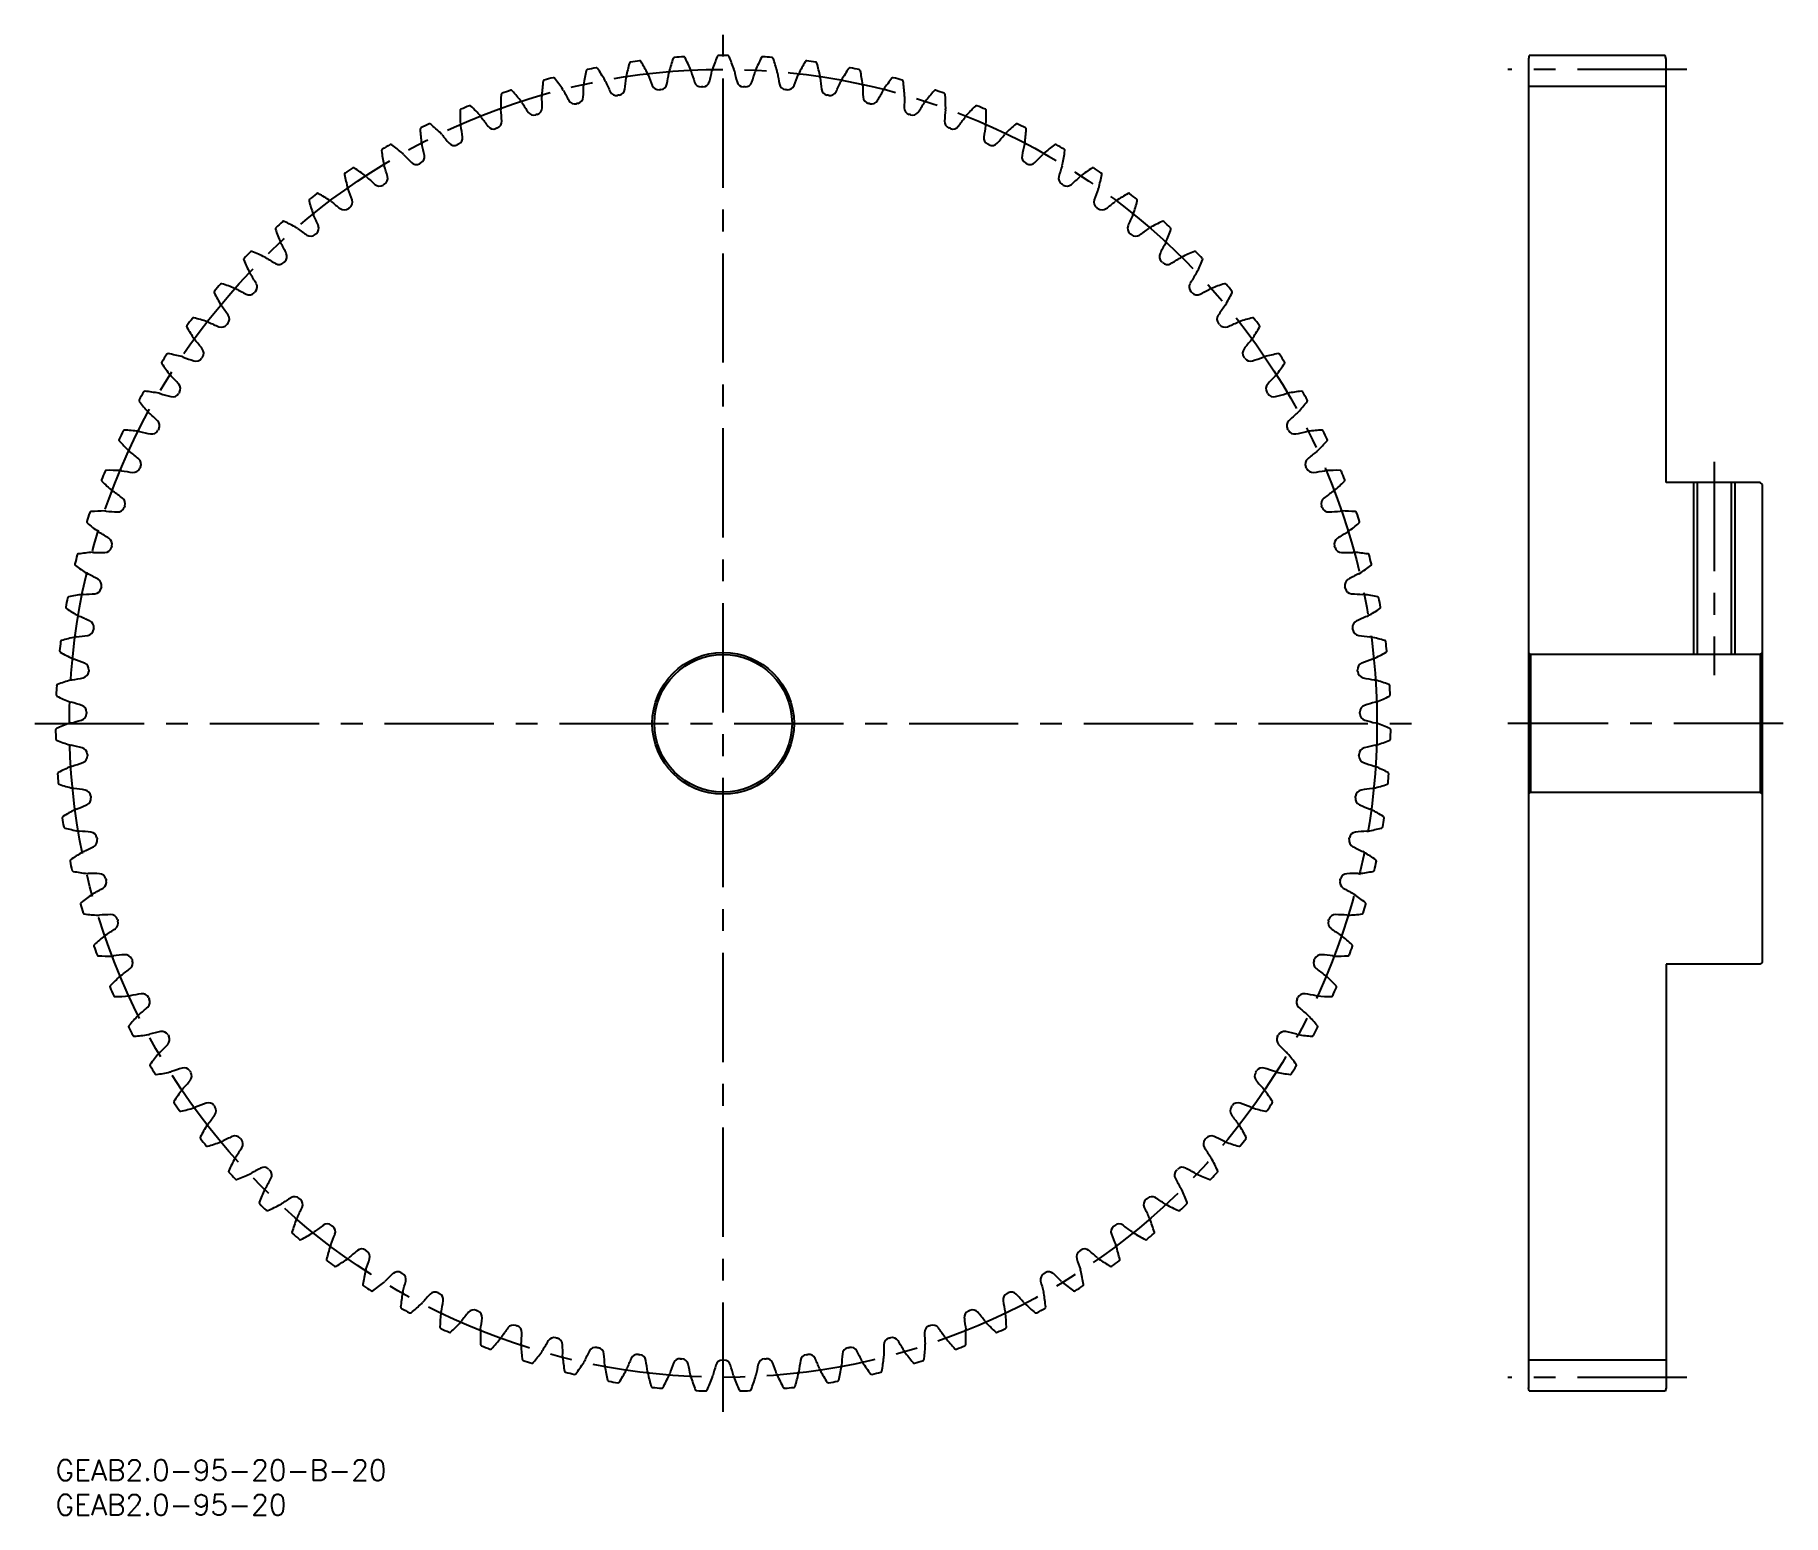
# Model space of a CAD drawing. Extents: x -3 to 251, y -8 to 207.
import ezdxf

# ---------------------------------------------------------------- set-up
doc = ezdxf.new("R2010")
doc.units = 0
doc.header["$LTSCALE"] = 0.5
doc.linetypes.add('CENTER', pattern=[50.8, 31.75, -6.35, 6.35, -6.35])
for name, color, linetype in [('MSM_CENTER', 1, 'CENTER'), ('MSM_CONTINUOUS', 7, 'CONTINUOUS'), ('MSM_NARROW', 5, 'CONTINUOUS'), ('MSM_PART_NUMBER', 7, 'CONTINUOUS')]:
    doc.layers.add(name, color=color, linetype=linetype)
doc.styles.get("Standard").update_dxf_attribs({"font": 'txt.shx', "height": 1, "bigfont": 'bigfont.shx'})

# ---------------------------------------------------------------- blocks, each defined once
blk = doc.blocks.new('*U3')
at = {"layer": 'MSM_PART_NUMBER'}
blk.add_text('GEAB2.0-95-20', height=3, dxfattribs=at).set_placement((0, -8))
blk = doc.blocks.new('*U4')
at = {"layer": 'MSM_PART_NUMBER'}
blk.add_text('GEAB2.0-95-20-B-20', height=3, dxfattribs=at).set_placement((0, -3))

msp = doc.modelspace()

# ---------------------------------------------------------------- linework, layer by layer
at = {"layer": 'MSM_CENTER'}
for p, q in [((97, 7), (97, 207)), ((237, 202), (211, 202)), ((241, 145), (241, 114)), ((-3, 107), (197, 107)), ((251, 107), (211, 107)), ((237, 12), (211, 12))]:
    msp.add_line(p, q, dxfattribs=at)
msp.add_circle((97, 107), 95, dxfattribs=at)
at = {"layer": 'MSM_CONTINUOUS'}
for p, q in [((214.13, 204), (214, 203.5)), ((214, 203.5), (214, 10.5)), ((233.87, 204), (214.13, 204)), ((234, 203.5), (233.87, 204)), ((234, 142), (234, 203.5)), ((234, 199.5), (214, 199.5)), ((247.7, 142), (234, 142)), ((238.54, 142), (238.54, 117)), ((243.46, 142), (243.46, 117)), ((248, 141.7), (247.7, 142)), ((248, 72.3), (248, 141.7)), ((214, 117.3), (214.3, 117)), ((214.3, 117), (214.3, 97)), ((247.7, 117), (214.3, 117)), ((247.7, 117), (248, 117.3)), ((247.7, 117), (247.7, 97)), ((214.3, 97), (214, 96.7)), ((214.3, 97), (247.7, 97)), ((248, 96.7), (247.7, 97)), ((247.7, 72), (234, 72)), ((234, 72), (234, 10.5)), ((248, 72.3), (247.7, 72)), ((234, 14.5), (214, 14.5)), ((214.13, 10), (214, 10.5)), ((234, 10.5), (233.87, 10)), ((233.87, 10), (214.13, 10))]:
    msp.add_line(p, q, dxfattribs=at)
for radius in [10.3, 10]:
    msp.add_circle((97, 107), radius, dxfattribs=at)
for centre, radius, start, end in [((97, 107), 97, 97.1847, 97.9732), ((84.89, 203.04), 0.2, 30.2882, 97.1847), ((119.7, 193.34), 31.67, 161.0802, 164.7368), ((89.94, 203.54), 0.2, 94.1837, 161.0803), ((97, 107), 97, 93.3952, 94.1837), ((91.27, 203.63), 0.2, 26.4987, 93.3953), ((63.11, 189.59), 31.67, 22.8421, 26.4987), ((125.36, 191.65), 31.67, 157.2908, 160.9474), ((96.33, 203.8), 0.2, 90.3942, 157.2908), ((97, 107), 97, 89.6058, 90.3942), ((97.67, 203.8), 0.2, 22.7092, 89.6058), ((68.64, 191.65), 31.67, 19.0526, 22.7092), ((130.89, 189.59), 31.67, 153.5013, 157.1579), ((102.73, 203.63), 0.2, 86.6048, 153.5013), ((97, 107), 97, 85.8163, 86.6048), ((104.06, 203.54), 0.2, 18.9198, 85.8163), ((74.3, 193.34), 31.67, 15.2632, 18.9198), ((109.11, 203.04), 0.2, 82.8153, 149.7118), ((97, 107), 97, 82.0268, 82.8153), ((97, 107), 97, 104.7637, 105.5521), ((72.33, 200.6), 0.2, 37.8671, 104.7637), ((47.49, 181.29), 31.67, 34.2105, 37.8671), ((108.12, 195.58), 31.67, 168.6592, 172.3158), ((77.27, 201.77), 0.2, 101.7626, 168.6592), ((97, 107), 97, 100.9742, 101.7626), ((78.57, 202.03), 0.2, 34.0777, 100.9742), ((52.51, 184.4), 31.67, 30.4211, 34.0777), ((45.02, 203.9), 38, 352.7771, 355.2618), ((84.54, 200.62), 1.66, 168.5262, 175.2617), ((113.95, 194.65), 31.67, 164.8697, 168.5263), ((83.57, 202.86), 0.2, 97.9732, 164.8697), ((57.72, 187.17), 31.67, 26.6316, 30.2882), ((84.54, 200.62), 1.66, 19.8962, 26.6317), ((121.84, 214.12), 38, 199.896, 202.3808), ((51.53, 207.12), 38, 348.9876, 351.4724), ((90.76, 201.24), 1.66, 164.7367, 171.4723), ((90.76, 201.24), 1.66, 16.1067, 22.8422), ((128.86, 212.24), 38, 196.1066, 198.5914), ((58.25, 209.91), 38, 345.1981, 347.6829), ((97, 201.44), 1.66, 160.9472, 167.6828), ((97, 201.44), 1.66, 12.3172, 19.0528), ((135.75, 209.91), 38, 192.3171, 194.8019), ((65.14, 212.24), 38, 341.4086, 343.8934), ((103.24, 201.24), 1.66, 157.1578, 163.8933), ((103.24, 201.24), 1.66, 8.5277, 15.2633), ((142.47, 207.12), 38, 188.5276, 191.0124), ((72.16, 214.12), 38, 337.6192, 340.104), ((109.46, 200.62), 1.66, 153.3683, 160.1038), ((136.28, 187.17), 31.67, 149.7118, 153.3684), ((110.43, 202.86), 0.2, 15.1303, 82.0268), ((80.05, 194.65), 31.67, 11.4737, 15.1303), ((109.46, 200.62), 1.66, 4.7383, 11.4738), ((148.98, 203.9), 38, 184.7382, 187.2229), ((141.49, 184.4), 31.67, 145.9223, 149.5789), ((115.43, 202.03), 0.2, 79.0258, 145.9223), ((97, 107), 97, 78.2374, 79.0258), ((116.73, 201.77), 0.2, 11.3408, 78.2374), ((85.88, 195.58), 31.67, 7.6842, 11.3408), ((146.51, 181.29), 31.67, 142.1329, 145.7895), ((121.67, 200.6), 0.2, 75.2369, 142.1329), ((97, 107), 97, 74.4479, 75.2363), ((96.34, 196.27), 31.67, 176.2381, 179.8947), ((64.94, 198.34), 0.2, 109.3421, 176.2382), ((97, 107), 97, 108.5531, 109.3416), ((66.2, 198.77), 0.2, 41.6566, 108.5532), ((42.69, 177.85), 31.67, 38, 41.6566), ((72.3, 198.16), 1.66, 176.1051, 182.8407), ((102.24, 196.12), 31.67, 172.4487, 176.1053), ((71.05, 200.26), 0.2, 105.5527, 172.4487), ((72.3, 198.16), 1.66, 27.4751, 34.2107), ((107.49, 216.46), 38, 207.475, 209.9598), ((38.73, 200.25), 38, 356.5665, 359.0513), ((78.38, 199.59), 1.66, 172.3157, 179.0512), ((78.38, 199.59), 1.66, 23.6856, 30.4212), ((114.7, 215.52), 38, 203.6855, 206.1703), ((81.5, 199.21), 1, 206.1703, 279.544), ((97, 107), 92.5, 99.4033, 99.544), ((81.72, 199.24), 1, 279.4033, 352.7771), ((87.62, 200.03), 1, 202.3808, 275.7546), ((97, 107), 92.5, 95.6139, 95.7546), ((87.85, 200.05), 1, 275.6139, 348.9876), ((93.79, 200.45), 1, 198.5914, 271.9651), ((97, 107), 92.5, 91.8244, 91.9651), ((94.02, 200.45), 1, 271.8244, 345.1981), ((99.98, 200.45), 1, 194.8019, 268.1756), ((97, 107), 92.5, 88.0349, 88.1756), ((100.21, 200.45), 1, 268.0349, 341.4086), ((106.15, 200.05), 1, 191.0124, 264.3861), ((97, 107), 92.5, 84.2454, 84.3861), ((106.38, 200.03), 1, 264.2454, 337.6192), ((112.28, 199.24), 1, 187.2229, 260.5967), ((97, 107), 92.5, 80.456, 80.5967), ((112.5, 199.21), 1, 260.4559, 333.8297), ((79.3, 215.52), 38, 333.8297, 336.3145), ((115.62, 199.59), 1.66, 149.5788, 156.3144), ((115.62, 199.59), 1.66, 0.9488, 7.6843), ((155.27, 200.25), 38, 180.9487, 183.4335), ((86.51, 216.46), 38, 330.0402, 332.525), ((121.7, 198.16), 1.66, 145.7893, 152.5249), ((122.95, 200.26), 0.2, 7.5513, 74.4479), ((91.76, 196.12), 31.67, 3.8947, 7.5513), ((121.7, 198.16), 1.66, 357.1593, 3.8949), ((151.31, 177.85), 31.67, 138.3434, 142), ((127.8, 198.77), 0.2, 71.4469, 138.3434), ((97, 107), 97, 70.6584, 71.4469), ((129.06, 198.34), 0.2, 3.7619, 70.6584), ((97.66, 196.27), 31.67, 0.1053, 3.7619), ((58.97, 196.02), 0.2, 113.1316, 180.0276), ((90.44, 196.03), 31.67, 180.0276, 183.6842), ((97, 107), 97, 112.3426, 113.1311), ((60.2, 196.53), 0.2, 45.4461, 112.3426), ((38.13, 174.11), 31.67, 41.7895, 45.4461), ((66.33, 196.33), 1.66, 179.8946, 186.6301), ((26.94, 191.75), 38, 4.1455, 6.6303), ((66.33, 196.33), 1.66, 31.2646, 38.0001), ((100.24, 216.91), 38, 211.2645, 213.7493), ((69.47, 196.36), 1, 213.7493, 287.123), ((69.69, 196.42), 1, 286.9823, 0.356), ((32.69, 196.19), 38, 0.356, 2.8408), ((75.44, 197.98), 1, 209.9598, 283.3335), ((97, 107), 92.5, 103.1928, 103.3335), ((75.66, 198.03), 1, 283.1928, 356.5665), ((118.34, 198.03), 1, 183.4335, 256.8072), ((97, 107), 92.5, 76.6665, 76.8072), ((118.56, 197.98), 1, 256.6664, 330.0402), ((161.31, 196.19), 38, 177.1592, 179.644), ((124.31, 196.42), 1, 179.644, 253.0177), ((124.53, 196.36), 1, 252.877, 326.2507), ((93.76, 216.91), 38, 326.2507, 328.7355), ((127.67, 196.33), 1.66, 141.9999, 148.7354), ((167.06, 191.75), 38, 173.3697, 175.8545), ((127.67, 196.33), 1.66, 353.3699, 0.1054), ((155.87, 174.11), 31.67, 134.5539, 138.2105), ((133.8, 196.53), 0.2, 67.6574, 134.5539), ((97, 107), 97, 66.8689, 67.6574), ((135.03, 196.02), 0.2, 359.9724, 66.8689), ((103.56, 196.03), 31.67, 356.3158, 359.9724), ((53.17, 193.31), 0.2, 116.92, 183.8171), ((84.57, 195.41), 31.67, 183.8171, 187.4737), ((97, 107), 97, 116.1321, 116.9205), ((54.37, 193.91), 0.2, 49.2355, 116.1321), ((33.82, 170.07), 31.67, 45.5789, 49.2355), ((60.5, 194.11), 1.66, 183.6841, 190.4196), ((21.49, 186.93), 38, 7.9349, 10.4197), ((60.5, 194.11), 1.66, 35.0541, 41.7896), ((92.96, 216.88), 38, 215.0539, 217.5387), ((63.63, 194.34), 1, 217.5387, 290.9125), ((97, 107), 92.5, 110.7717, 110.9125), ((63.84, 194.42), 1, 290.7717, 4.1455), ((97, 107), 92.5, 106.9823, 107.123), ((97, 107), 92.5, 72.877, 73.0177), ((130.16, 194.42), 1, 175.8545, 249.2283), ((97, 107), 92.5, 69.0875, 69.2283), ((130.37, 194.34), 1, 249.0875, 322.4613), ((101.04, 216.88), 38, 322.4613, 324.9461), ((133.5, 194.11), 1.66, 138.2104, 144.9459), ((172.51, 186.93), 38, 169.5803, 172.0651), ((133.5, 194.11), 1.66, 349.5804, 356.3159), ((160.18, 170.07), 31.67, 130.7645, 134.4211), ((139.63, 193.91), 0.2, 63.8685, 130.7645), ((97, 107), 97, 63.0795, 63.8679), ((109.43, 195.41), 31.67, 352.5263, 356.1829), ((140.83, 193.31), 0.2, 356.1829, 63.0795), ((97, 107), 97, 119.9216, 120.71), ((48.71, 190.9), 0.2, 53.025, 119.9216), ((29.79, 165.76), 31.67, 49.3684, 53.025), ((54.82, 191.5), 1.66, 187.4736, 194.2091), ((16.37, 181.77), 38, 11.7244, 14.2092), ((54.82, 191.5), 1.66, 38.8435, 45.5791), ((85.71, 216.38), 38, 218.8434, 221.3282), ((57.93, 191.94), 1, 221.3282, 294.7019), ((97, 107), 92.5, 114.5612, 114.7019), ((58.14, 192.04), 1, 294.5612, 7.9349), ((135.86, 192.04), 1, 172.0651, 245.4388), ((97, 107), 92.5, 65.2981, 65.4388), ((136.07, 191.94), 1, 245.298, 318.6718), ((108.29, 216.38), 38, 318.6718, 321.1566), ((139.18, 191.5), 1.66, 134.4209, 141.1565), ((177.63, 181.77), 38, 165.7908, 168.2756), ((139.18, 191.5), 1.66, 345.7909, 352.5264), ((164.21, 165.76), 31.67, 126.975, 130.6316), ((145.29, 190.9), 0.2, 60.0784, 126.975), ((97, 107), 97, 59.29, 60.0784), ((47.56, 190.23), 0.2, 120.71, 187.6066), ((78.75, 194.39), 31.67, 187.6066, 191.2632), ((49.33, 188.53), 1.66, 191.263, 197.9986), ((11.61, 176.27), 38, 15.5139, 17.9987), ((49.33, 188.53), 1.66, 42.633, 49.3685), ((78.51, 215.39), 38, 222.6329, 225.1177), ((52.4, 189.18), 1, 225.1177, 298.4914), ((97, 107), 92.5, 118.3507, 118.4914), ((52.6, 189.29), 1, 298.3507, 11.7244), ((141.4, 189.29), 1, 168.2756, 241.6493), ((97, 107), 92.5, 61.5086, 61.6493), ((141.6, 189.18), 1, 241.5086, 314.8823), ((115.49, 215.39), 38, 314.8823, 317.3671), ((144.67, 188.53), 1.66, 130.6315, 137.367), ((182.39, 176.27), 38, 162.0013, 164.4861), ((144.67, 188.53), 1.66, 342.0014, 348.737), ((115.25, 194.39), 31.67, 348.7368, 352.3934), ((146.44, 190.23), 0.2, 352.3934, 59.29), ((42.17, 186.78), 0.2, 124.4995, 191.3961), ((73.02, 192.99), 31.67, 191.396, 195.0526), ((97, 107), 97, 123.711, 124.4995), ((43.28, 187.52), 0.2, 56.8145, 123.711), ((26.05, 161.19), 31.67, 53.1579, 56.8145), ((44.04, 185.2), 1.66, 46.4225, 53.158), ((71.38, 213.93), 38, 226.4224, 228.9072), ((47.26, 186.17), 1, 302.1402, 15.5139), ((146.74, 186.17), 1, 164.4861, 237.8598), ((122.62, 213.93), 38, 311.0928, 313.5776), ((149.96, 185.2), 1.66, 126.842, 133.5775), ((167.95, 161.19), 31.67, 123.1855, 126.8421), ((150.72, 187.52), 0.2, 56.289, 123.1855), ((97, 107), 97, 55.5005, 56.289), ((120.98, 192.99), 31.67, 344.9474, 348.604), ((151.83, 186.78), 0.2, 348.604, 55.5005), ((37.02, 182.98), 0.2, 128.289, 195.1855), ((67.39, 191.22), 31.67, 195.1855, 198.8421), ((97, 107), 97, 127.5005, 128.289), ((38.07, 183.8), 0.2, 60.604, 127.5005), ((22.63, 156.38), 31.67, 56.9474, 60.604), ((38.99, 181.53), 1.66, 50.212, 56.9475), ((44.04, 185.2), 1.66, 195.0525, 201.788), ((7.22, 170.48), 38, 19.3034, 21.7882), ((42.14, 182.71), 1, 305.9296, 19.3034), ((47.06, 186.05), 1, 228.9072, 302.2809), ((97, 107), 92.5, 122.1402, 122.2809), ((97, 107), 92.5, 57.7191, 57.8598), ((146.94, 186.05), 1, 237.7191, 311.0928), ((151.86, 182.71), 1, 160.6966, 234.0704), ((186.78, 170.48), 38, 158.2118, 160.6966), ((149.96, 185.2), 1.66, 338.212, 344.9475), ((155.01, 181.53), 1.66, 123.0525, 129.788), ((171.37, 156.38), 31.67, 119.396, 123.0526), ((155.93, 183.8), 0.2, 52.4995, 119.396), ((97, 107), 97, 51.711, 52.4995), ((126.61, 191.22), 31.67, 341.1579, 344.8145), ((156.98, 182.98), 0.2, 344.8145, 51.711), ((38.99, 181.53), 1.66, 198.842, 205.5775), ((3.22, 164.41), 38, 23.0928, 25.5776), ((64.37, 212.01), 38, 230.2118, 232.6966), ((41.95, 182.58), 1, 232.6966, 306.0704), ((97, 107), 92.5, 125.9296, 126.0704), ((97, 107), 92.5, 53.9296, 54.0704), ((152.05, 182.58), 1, 233.9296, 307.3034), ((129.63, 212.01), 38, 307.3034, 309.7882), ((190.78, 164.41), 38, 154.4224, 156.9072), ((155.01, 181.53), 1.66, 334.4225, 341.158), ((32.13, 178.85), 0.2, 132.0784, 198.975), ((61.89, 189.08), 31.67, 198.975, 202.6316), ((97, 107), 97, 131.29, 132.0784), ((33.12, 179.73), 0.2, 64.3934, 131.29), ((19.53, 151.36), 31.67, 60.7368, 64.3934), ((34.19, 177.53), 1.66, 54.0014, 60.737), ((57.5, 209.62), 38, 234.0013, 236.4861), ((37.07, 178.77), 1, 236.4861, 309.8599), ((97, 107), 92.5, 129.7191, 129.8598), ((37.25, 178.92), 1, 309.7191, 23.0928), ((156.75, 178.92), 1, 156.9072, 230.2809), ((97, 107), 92.5, 50.1402, 50.2809), ((156.93, 178.77), 1, 230.1401, 303.5139), ((136.5, 209.62), 38, 303.5139, 305.9987), ((159.81, 177.53), 1.66, 119.263, 125.9986), ((174.47, 151.36), 31.67, 115.6066, 119.2632), ((160.88, 179.73), 0.2, 48.71, 115.6066), ((97, 107), 97, 47.9216, 48.71), ((132.11, 189.08), 31.67, 337.3684, 341.025), ((161.87, 178.85), 0.2, 341.025, 47.9216), ((97, 107), 97, 135.0795, 135.8679), ((28.46, 175.35), 0.2, 68.1829, 135.0795), ((16.76, 146.14), 31.67, 64.5263, 68.1829), ((34.19, 177.53), 1.66, 202.6315, 209.367), ((-0.37, 158.08), 38, 26.8823, 29.3671), ((32.63, 174.81), 1, 313.5086, 26.8823), ((161.37, 174.81), 1, 153.1177, 226.4914), ((194.37, 158.08), 38, 150.6329, 153.1177), ((159.81, 177.53), 1.66, 330.633, 337.3685), ((177.24, 146.14), 31.67, 111.8171, 115.4737), ((165.54, 175.35), 0.2, 44.9205, 111.8171), ((97, 107), 97, 44.1321, 44.9205), ((27.52, 174.4), 0.2, 135.8685, 202.7645), ((56.54, 186.58), 31.67, 202.7645, 206.4211), ((29.67, 173.23), 1.66, 57.7909, 64.5264), ((50.81, 206.79), 38, 237.7908, 240.2756), ((32.46, 174.65), 1, 240.2756, 313.6493), ((97, 107), 92.5, 133.5086, 133.6493), ((97, 107), 92.5, 46.3507, 46.4914), ((161.54, 174.65), 1, 226.3507, 299.7244), ((143.19, 206.79), 38, 299.7244, 302.2092), ((164.33, 173.23), 1.66, 115.4736, 122.2091), ((137.46, 186.58), 31.67, 333.5789, 337.2355), ((166.48, 174.4), 0.2, 337.2355, 44.1321), ((97, 107), 97, 138.8689, 139.6574), ((24.09, 170.67), 0.2, 71.9724, 138.8689), ((14.35, 140.75), 31.67, 68.3158, 71.9724), ((29.67, 173.23), 1.66, 206.4209, 213.1565), ((-3.54, 151.54), 38, 30.6718, 33.1566), ((28.29, 170.41), 1, 317.2981, 30.6718), ((165.71, 170.41), 1, 149.3282, 222.7019), ((197.54, 151.54), 38, 146.8434, 149.3282), ((164.33, 173.23), 1.66, 326.8435, 333.5791), ((179.65, 140.75), 31.67, 108.0276, 111.6842), ((169.91, 170.67), 0.2, 41.1311, 108.0276), ((97, 107), 97, 40.3426, 41.1311), ((23.22, 169.66), 0.2, 139.6579, 206.5539), ((51.37, 183.73), 31.67, 206.5539, 210.2105), ((25.44, 168.63), 1.66, 210.2104, 216.9459), ((25.44, 168.63), 1.66, 61.5804, 68.3159), ((44.31, 203.52), 38, 241.5803, 244.0651), ((28.13, 170.24), 1, 244.0651, 317.4389), ((97, 107), 92.5, 137.2981, 137.4388), ((97, 107), 92.5, 42.5612, 42.7019), ((165.87, 170.24), 1, 222.5612, 295.9349), ((149.69, 203.52), 38, 295.9349, 298.4197), ((168.56, 168.63), 1.66, 111.6841, 118.4196), ((168.56, 168.63), 1.66, 323.0541, 329.7896), ((142.63, 183.73), 31.67, 329.7895, 333.4461), ((170.78, 169.66), 0.2, 333.4461, 40.3426), ((97, 107), 97, 142.6584, 143.4469), ((20.04, 165.72), 0.2, 75.7619, 142.6584), ((12.3, 135.22), 31.67, 72.1053, 75.7619), ((21.52, 163.77), 1.66, 65.3699, 72.1054), ((38.05, 199.82), 38, 245.3697, 247.8545), ((-6.26, 144.79), 38, 34.4613, 36.9461), ((97, 107), 92.5, 141.0875, 141.2283), ((24.25, 165.73), 1, 321.0875, 34.4613), ((169.75, 165.73), 1, 145.5387, 218.9125), ((200.26, 144.79), 38, 143.0539, 145.5387), ((97, 107), 92.5, 38.7717, 38.9125), ((155.95, 199.82), 38, 292.1455, 294.6303), ((172.48, 163.77), 1.66, 107.8946, 114.6301), ((181.7, 135.22), 31.67, 104.2381, 107.8947), ((173.96, 165.72), 0.2, 37.3416, 104.2381), ((97, 107), 97, 36.5531, 37.3416), ((19.24, 164.65), 0.2, 143.4474, 210.3434), ((46.4, 180.55), 31.67, 210.3434, 214), ((21.52, 163.77), 1.66, 213.9999, 220.7354), ((-8.53, 137.89), 38, 38.2507, 40.7355), ((24.1, 165.55), 1, 247.8545, 321.2283), ((169.9, 165.55), 1, 218.7717, 292.1455), ((202.53, 137.89), 38, 139.2645, 141.7493), ((172.48, 163.77), 1.66, 319.2646, 326.0001), ((147.6, 180.55), 31.67, 326, 329.6566), ((174.76, 164.65), 0.2, 329.6566, 36.5531), ((97, 107), 97, 146.4479, 147.2363), ((16.33, 160.5), 0.2, 79.5513, 146.4479), ((10.62, 129.56), 31.67, 75.8947, 79.5513), ((17.93, 158.66), 1.66, 69.1593, 75.8949), ((32.04, 195.72), 38, 249.1592, 251.644), ((20.39, 160.61), 1, 251.644, 325.0177), ((97, 107), 92.5, 144.877, 145.0177), ((20.52, 160.79), 1, 324.877, 38.2507), ((173.48, 160.79), 1, 141.7493, 215.123), ((97, 107), 92.5, 34.9823, 35.123), ((173.61, 160.61), 1, 214.9822, 288.356), ((161.96, 195.72), 38, 288.356, 290.8408), ((176.07, 158.66), 1.66, 104.1051, 110.8407), ((183.38, 129.56), 31.67, 100.4487, 104.1053), ((177.67, 160.5), 0.2, 33.5521, 100.4487), ((97, 107), 97, 32.7637, 33.5521), ((15.6, 159.39), 0.2, 147.2358, 214.1329), ((41.65, 177.04), 31.67, 214.1329, 217.7895), ((17.93, 158.66), 1.66, 217.7893, 224.5249), ((-10.34, 130.84), 38, 42.0402, 44.525), ((204.34, 130.84), 38, 135.475, 137.9598), ((176.07, 158.66), 1.66, 315.4751, 322.2107), ((152.35, 177.04), 31.67, 322.2105, 325.8671), ((178.4, 159.39), 0.2, 325.8671, 32.7637), ((97, 107), 97, 150.2374, 151.0258), ((12.97, 155.05), 0.2, 83.3408, 150.2374), ((9.32, 123.8), 31.67, 79.6842, 83.3408), ((14.69, 153.32), 1.66, 72.9488, 79.6843), ((97, 107), 92.5, 148.6665, 148.8072), ((17.14, 155.62), 1, 328.6665, 42.0402), ((176.86, 155.62), 1, 137.9598, 211.3335), ((97, 107), 92.5, 31.1928, 31.3335), ((179.31, 153.32), 1.66, 100.3157, 107.0512), ((184.68, 123.8), 31.67, 96.6592, 100.3158), ((181.03, 155.05), 0.2, 29.7626, 96.6592), ((97, 107), 97, 28.9742, 29.7626), ((12.32, 153.89), 0.2, 151.0253, 217.9224), ((37.14, 173.23), 31.67, 217.9223, 221.5789), ((26.32, 191.24), 38, 252.9487, 255.4335), ((17.02, 155.43), 1, 255.4335, 328.8072), ((176.98, 155.43), 1, 211.1928, 284.5665), ((167.68, 191.24), 38, 284.5665, 287.0513), ((156.86, 173.23), 31.67, 318.4211, 322.0777), ((181.68, 153.89), 0.2, 322.0777, 28.9742), ((14.69, 153.32), 1.66, 221.5788, 228.3144), ((-11.68, 123.7), 38, 45.8297, 48.3145), ((14.1, 150.24), 1, 332.456, 45.8297), ((179.9, 150.24), 1, 134.1703, 207.544), ((205.68, 123.7), 38, 131.6855, 134.1703), ((179.31, 153.32), 1.66, 311.6856, 318.4212), ((9.4, 148.19), 0.2, 154.8147, 221.7119), ((97, 107), 97, 154.0268, 154.8153), ((32.89, 169.13), 31.67, 221.7118, 225.3684), ((9.98, 149.39), 0.2, 87.1303, 154.0268), ((8.4, 117.97), 31.67, 83.4737, 87.1303), ((11.81, 147.78), 1.66, 76.7383, 83.4738), ((20.91, 186.38), 38, 256.7382, 259.2229), ((13.99, 150.03), 1, 259.2229, 332.5967), ((97, 107), 92.5, 152.456, 152.5967), ((97, 107), 92.5, 27.4033, 27.544), ((180.01, 150.03), 1, 207.4033, 280.7771), ((173.09, 186.38), 38, 280.7771, 283.2618), ((182.19, 147.78), 1.66, 96.5262, 103.2617), ((185.6, 117.97), 31.67, 92.8697, 96.5263), ((161.11, 169.13), 31.67, 314.6316, 318.2882), ((184.02, 149.39), 0.2, 25.9732, 92.8697), ((97, 107), 97, 25.1847, 25.9732), ((184.6, 148.19), 0.2, 318.2882, 25.1847), ((11.81, 147.78), 1.66, 225.3683, 232.1038), ((-12.55, 116.48), 38, 49.6192, 52.104), ((11.42, 144.66), 1, 336.2454, 49.6192), ((182.58, 144.66), 1, 130.3808, 203.7546), ((206.55, 116.48), 38, 127.896, 130.3808), ((182.19, 147.78), 1.66, 307.8962, 314.6317), ((6.87, 142.31), 0.2, 158.6042, 225.5013), ((97, 107), 97, 157.8163, 158.6047), ((7.37, 143.55), 0.2, 90.9198, 157.8163), ((7.87, 112.09), 31.67, 87.2632, 90.9198), ((9.3, 142.06), 1.66, 80.5277, 87.2633), ((15.83, 181.18), 38, 260.5276, 263.0124), ((11.33, 144.45), 1, 263.0124, 336.3861), ((97, 107), 92.5, 156.2454, 156.3861), ((97, 107), 92.5, 23.6139, 23.7546), ((182.67, 144.45), 1, 203.6138, 276.9876), ((178.17, 181.18), 38, 276.9876, 279.4724), ((184.7, 142.06), 1.66, 92.7367, 99.4723), ((186.13, 112.09), 31.67, 89.0802, 92.7368), ((186.63, 143.55), 0.2, 22.1837, 89.0802), ((97, 107), 97, 21.3952, 22.1837), ((187.13, 142.31), 0.2, 314.4987, 21.3952), ((28.93, 164.76), 31.67, 225.5013, 229.1579), ((9.3, 142.06), 1.66, 229.1578, 235.8933), ((-12.94, 109.22), 38, 53.4086, 55.8934), ((9.12, 138.93), 1, 340.0349, 53.4086), ((184.88, 138.93), 1, 126.5914, 199.9652), ((206.94, 109.22), 38, 124.1066, 126.5914), ((184.7, 142.06), 1.66, 304.1067, 310.8422), ((165.07, 164.76), 31.67, 310.8421, 314.4987), ((97, 107), 97, 161.6058, 162.3942), ((5.15, 137.55), 0.2, 94.7092, 161.6058), ((7.73, 106.19), 31.67, 91.0526, 94.7092), ((7.18, 136.18), 1.66, 84.3172, 91.0528), ((11.11, 175.65), 38, 264.3171, 266.8019), ((9.04, 138.71), 1, 266.8019, 340.1756), ((97, 107), 92.5, 160.0349, 160.1756), ((97, 107), 92.5, 19.8244, 19.9651), ((184.96, 138.71), 1, 199.8243, 273.1981), ((182.89, 175.65), 38, 273.1981, 275.6829), ((186.82, 136.18), 1.66, 88.9472, 95.6828), ((186.27, 106.19), 31.67, 85.2908, 88.9474), ((188.85, 137.55), 0.2, 18.3942, 85.2908), ((97, 107), 97, 17.6058, 18.3942), ((4.73, 136.28), 0.2, 162.3937, 229.2908), ((25.26, 160.13), 31.67, 229.2908, 232.9474), ((7.18, 136.18), 1.66, 232.9472, 239.6828), ((-12.84, 101.95), 38, 57.1981, 59.6829), ((206.84, 101.95), 38, 120.3171, 122.8019), ((186.82, 136.18), 1.66, 300.3172, 307.0528), ((168.74, 160.13), 31.67, 307.0526, 310.7092), ((189.27, 136.28), 0.2, 310.7092, 17.6058), ((7.14, 132.83), 1, 270.5914, 343.9651), ((7.2, 133.05), 1, 343.8244, 57.1981), ((97, 107), 92.5, 163.8244, 163.9651), ((186.8, 133.05), 1, 122.8019, 196.1757), ((97, 107), 92.5, 16.0349, 16.1756), ((186.86, 132.83), 1, 196.0349, 269.4086), ((3, 130.12), 0.2, 166.1832, 233.0803), ((97, 107), 97, 165.3952, 166.1837), ((21.9, 155.27), 31.67, 233.0802, 236.7368), ((3.33, 131.41), 0.2, 98.4987, 165.3952), ((7.98, 100.29), 31.67, 94.8421, 98.4987), ((5.45, 130.18), 1.66, 88.1067, 94.8422), ((6.76, 169.82), 38, 268.1066, 270.5914), ((187.24, 169.82), 38, 269.4086, 271.8934), ((188.55, 130.18), 1.66, 85.1578, 91.8933), ((186.02, 100.29), 31.67, 81.5013, 85.1579), ((172.1, 155.27), 31.67, 303.2632, 306.9198), ((190.67, 131.41), 0.2, 14.6048, 81.5013), ((97, 107), 97, 13.8163, 14.6048), ((191, 130.12), 0.2, 306.9198, 13.8163), ((5.45, 130.18), 1.66, 236.7367, 243.4723), ((-12.27, 94.7), 38, 60.9876, 63.4724), ((5.68, 127.06), 1, 347.6138, 60.9876), ((188.32, 127.06), 1, 119.0124, 192.3862), ((206.27, 94.7), 38, 116.5276, 119.0124), ((188.55, 130.18), 1.66, 296.5277, 303.2633), ((97, 107), 97, 169.1847, 169.9732), ((1.92, 125.16), 0.2, 102.2882, 169.1847), ((8.62, 94.42), 31.67, 98.6316, 102.2882), ((4.11, 124.08), 1.66, 91.8962, 98.6317), ((2.8, 163.72), 38, 271.896, 274.3808), ((5.63, 126.83), 1, 274.3808, 347.7546), ((97, 107), 92.5, 167.6139, 167.7546), ((97, 107), 92.5, 12.2454, 12.3861), ((188.37, 126.83), 1, 192.2454, 265.6192), ((191.2, 163.72), 38, 265.6192, 268.104), ((189.89, 124.08), 1.66, 81.3683, 88.1038), ((185.38, 94.42), 31.67, 77.7118, 81.3684), ((192.08, 125.16), 0.2, 10.8153, 77.7118), ((97, 107), 97, 10.0268, 10.8153), ((1.68, 123.85), 0.2, 169.9726, 236.8697), ((18.88, 150.2), 31.67, 236.8697, 240.5263), ((4.11, 124.08), 1.66, 240.5262, 247.2617), ((-11.22, 87.5), 38, 64.7771, 67.2618), ((205.22, 87.5), 38, 112.7382, 115.2229), ((189.89, 124.08), 1.66, 292.7383, 299.4738), ((175.12, 150.2), 31.67, 299.4737, 303.1303), ((192.32, 123.85), 0.2, 303.1303, 10.0268), ((9.64, 88.6), 31.67, 102.4211, 106.0777), ((3.19, 117.91), 1.66, 95.6856, 102.4212), ((-0.74, 157.37), 38, 275.6855, 278.1703), ((4.52, 120.75), 1, 278.1703, 351.5441), ((4.55, 120.98), 1, 351.4033, 64.7771), ((97, 107), 92.5, 171.4033, 171.544), ((189.45, 120.98), 1, 115.2229, 188.5967), ((97, 107), 92.5, 8.456, 8.5967), ((189.48, 120.75), 1, 188.4559, 261.8297), ((194.74, 157.37), 38, 261.8297, 264.3145), ((190.81, 117.91), 1.66, 77.5788, 84.3144), ((184.36, 88.6), 31.67, 73.9223, 77.5789), ((97, 107), 97, 172.9742, 173.7626), ((0.77, 117.52), 0.2, 173.7621, 240.6592), ((16.19, 144.95), 31.67, 240.6592, 244.3158), ((0.93, 118.84), 0.2, 106.0777, 172.9742), ((177.81, 144.95), 31.67, 295.6842, 299.3408), ((193.07, 118.84), 0.2, 7.0263, 73.9223), ((97, 107), 97, 6.2374, 7.0258), ((193.23, 117.52), 0.2, 299.3408, 6.2374), ((3.19, 117.91), 1.66, 244.3157, 251.0512), ((-9.69, 80.39), 38, 68.5665, 71.0513), ((3.81, 114.61), 1, 281.9598, 355.3336), ((3.83, 114.84), 1, 355.1928, 68.5665), ((97, 107), 92.5, 175.1928, 175.3335), ((190.17, 114.84), 1, 111.4335, 184.8072), ((97, 107), 92.5, 4.6665, 4.8072), ((190.19, 114.61), 1, 184.6664, 258.0402), ((203.69, 80.39), 38, 108.9487, 111.4335), ((190.81, 117.91), 1.66, 288.9488, 295.6843), ((97, 107), 97, 176.7637, 177.5521), ((0.35, 112.46), 0.2, 109.8671, 176.7637), ((11.05, 82.87), 31.67, 106.2105, 109.8671), ((2.67, 111.68), 1.66, 99.4751, 106.2107), ((-3.86, 150.8), 38, 279.475, 281.9598), ((197.86, 150.8), 38, 258.0402, 260.525), ((191.33, 111.68), 1.66, 73.7893, 80.5249), ((182.95, 82.87), 31.67, 70.1329, 73.7895), ((193.65, 112.46), 0.2, 3.2363, 70.1329), ((97, 107), 97, 2.4479, 3.2363), ((0.29, 111.13), 0.2, 177.5516, 244.4487), ((13.86, 139.52), 31.67, 244.4487, 248.1053), ((2.67, 111.68), 1.66, 248.1051, 254.8407), ((-7.7, 73.4), 38, 72.356, 74.8408), ((3.51, 108.66), 1, 358.9823, 72.356), ((190.49, 108.66), 1, 107.644, 181.0177), ((201.7, 73.4), 38, 105.1592, 107.644), ((191.33, 111.68), 1.66, 285.1593, 291.8949), ((180.14, 139.52), 31.67, 291.8947, 295.5513), ((193.71, 111.13), 0.2, 295.5513, 2.4479), ((12.83, 77.24), 31.67, 110, 113.6566), ((2.57, 105.44), 1.66, 103.2646, 110.0001), ((-6.53, 144.04), 38, 283.2645, 285.7493), ((3.51, 108.43), 1, 285.7493, 359.1231), ((97, 107), 92.5, 178.9823, 179.123), ((97, 107), 92.5, 0.877, 1.0177), ((190.49, 108.43), 1, 180.877, 254.2507), ((200.53, 144.04), 38, 254.2507, 256.7355), ((191.43, 105.44), 1.66, 69.9999, 76.7354), ((181.17, 77.24), 31.67, 66.3434, 70), ((0.2, 106.07), 0.2, 113.6566, 180.5531), ((97, 107), 97, 180.5531, 181.3416), ((0.23, 104.73), 0.2, 181.341, 248.2382), ((11.89, 133.96), 31.67, 248.2381, 251.8947), ((182.11, 133.96), 31.67, 288.1053, 291.7619), ((193.77, 104.73), 0.2, 291.7619, 358.6584), ((193.8, 106.07), 0.2, 359.4469, 66.3434), ((97, 107), 97, 358.6584, 359.4469), ((2.57, 105.44), 1.66, 251.8946, 258.6301), ((-5.25, 66.56), 38, 76.1455, 78.6303), ((3.61, 102.48), 1, 2.7717, 76.1455), ((3.62, 102.25), 1, 289.5387, 2.9125), ((97, 107), 92.5, 182.7717, 182.9125), ((97, 107), 92.5, 357.0875, 357.2283), ((190.38, 102.25), 1, 177.0875, 250.4613), ((190.39, 102.48), 1, 103.8545, 177.2283), ((199.25, 66.56), 38, 101.3697, 103.8545), ((191.43, 105.44), 1.66, 281.3699, 288.1054), ((0.48, 99.67), 0.2, 117.4461, 184.3426), ((97, 107), 97, 184.3426, 185.1311), ((14.98, 71.75), 31.67, 113.7895, 117.4461), ((2.88, 99.2), 1.66, 107.0541, 113.7896), ((-8.75, 137.12), 38, 287.0539, 289.5387), ((202.75, 137.12), 38, 250.4613, 252.9461), ((191.12, 99.2), 1.66, 66.2104, 72.9459), ((179.02, 71.75), 31.67, 62.5539, 66.2105), ((193.52, 99.67), 0.2, 355.6579, 62.5539), ((97, 107), 97, 354.8689, 355.6574), ((0.59, 98.34), 0.2, 185.1305, 252.0276), ((10.3, 128.27), 31.67, 252.0276, 255.6842), ((2.88, 99.2), 1.66, 255.6841, 262.4196), ((-2.35, 59.89), 38, 79.9349, 82.4197), ((4.11, 96.32), 1, 6.5612, 79.9349), ((189.89, 96.32), 1, 100.0651, 173.4389), ((196.35, 59.89), 38, 97.5803, 100.0651), ((191.12, 99.2), 1.66, 277.5804, 284.3159), ((183.7, 128.27), 31.67, 284.3158, 287.9724), ((193.41, 98.34), 0.2, 287.9724, 354.8689), ((17.49, 66.4), 31.67, 117.5789, 121.2355), ((3.6, 93), 1.66, 110.8435, 117.5791), ((-10.51, 130.06), 38, 290.8434, 293.3282), ((4.14, 96.09), 1, 293.3282, 6.702), ((97, 107), 92.5, 186.5612, 186.7019), ((189.86, 96.09), 1, 173.298, 246.6718), ((97, 107), 92.5, 353.2981, 353.4388), ((204.51, 130.06), 38, 246.6718, 249.1566), ((190.4, 93), 1.66, 62.4209, 69.1565), ((176.51, 66.4), 31.67, 58.7645, 62.4211), ((1.17, 93.31), 0.2, 121.2355, 188.1321), ((97, 107), 97, 188.1321, 188.9205), ((1.37, 91.99), 0.2, 188.92, 255.8171), ((9.08, 122.5), 31.67, 255.8171, 259.4737), ((184.92, 122.5), 31.67, 280.5263, 284.1829), ((192.63, 91.99), 0.2, 284.1829, 351.0795), ((97, 107), 97, 351.0795, 351.8679), ((192.83, 93.31), 0.2, 351.8685, 58.7645), ((3.6, 93), 1.66, 259.4736, 266.2091), ((0.98, 53.42), 38, 83.7244, 86.2092), ((-11.8, 122.91), 38, 294.6329, 297.1177), ((5.02, 90.2), 1, 10.3507, 83.7244), ((5.06, 89.97), 1, 297.1177, 10.4915), ((97, 107), 92.5, 190.3507, 190.4914), ((188.94, 89.97), 1, 169.5086, 242.8823), ((97, 107), 92.5, 349.5086, 349.6493), ((188.98, 90.2), 1, 96.2756, 169.6494), ((205.8, 122.91), 38, 242.8823, 245.3671), ((193.02, 53.42), 38, 93.7908, 96.2756), ((190.4, 93), 1.66, 273.7909, 280.5264), ((2.29, 87), 0.2, 125.025, 191.9216), ((97, 107), 97, 191.9216, 192.71), ((20.35, 61.24), 31.67, 121.3684, 125.025), ((4.73, 86.86), 1.66, 114.633, 121.3685), ((189.27, 86.86), 1.66, 58.6315, 65.367), ((173.65, 61.24), 31.67, 54.975, 58.6316), ((97, 107), 97, 347.29, 348.0784), ((191.71, 87), 0.2, 348.079, 54.975), ((2.57, 85.7), 0.2, 192.7095, 259.6066), ((8.25, 116.65), 31.67, 259.6066, 263.2632), ((4.73, 86.86), 1.66, 263.263, 269.9986), ((4.73, 47.19), 38, 87.5139, 89.9987), ((6.33, 84.16), 1, 14.1402, 87.5139), ((6.39, 83.94), 1, 300.9072, 14.281), ((97, 107), 92.5, 194.1402, 194.2809), ((187.61, 83.94), 1, 165.7191, 239.0928), ((97, 107), 92.5, 345.7191, 345.8598), ((187.67, 84.16), 1, 92.4861, 165.8599), ((189.27, 47.19), 38, 90.0013, 92.4861), ((189.27, 86.86), 1.66, 270.0014, 276.737), ((185.75, 116.65), 31.67, 276.7368, 280.3934), ((191.43, 85.7), 0.2, 280.3934, 347.29), ((23.54, 56.27), 31.67, 125.1579, 128.8145), ((6.26, 80.8), 1.66, 118.4225, 125.158), ((-12.62, 115.68), 38, 298.4224, 300.9072), ((206.62, 115.68), 38, 239.0928, 241.5776), ((187.74, 80.8), 1.66, 54.842, 61.5775), ((170.46, 56.27), 31.67, 51.1855, 54.8421), ((3.82, 80.79), 0.2, 128.8145, 195.711), ((97, 107), 97, 195.711, 196.4995), ((4.19, 79.51), 0.2, 196.4989, 263.3961), ((7.8, 110.77), 31.67, 263.396, 267.0526), ((6.26, 80.8), 1.66, 267.0525, 273.788), ((8.88, 41.23), 38, 91.3034, 93.7882), ((8.04, 78.22), 1, 17.9296, 91.3034), ((185.96, 78.22), 1, 88.6966, 162.0704), ((185.12, 41.23), 38, 86.2118, 88.6966), ((187.74, 80.8), 1.66, 266.212, 272.9475), ((186.2, 110.77), 31.67, 272.9474, 276.604), ((189.81, 79.51), 0.2, 276.604, 343.5005), ((97, 107), 97, 343.5005, 344.289), ((190.18, 80.79), 0.2, 344.2895, 51.1855), ((8.19, 74.86), 1.66, 122.212, 128.9475), ((-12.95, 108.42), 38, 302.2118, 304.6966), ((8.11, 78), 1, 304.6966, 18.0704), ((97, 107), 92.5, 197.9296, 198.0704), ((185.89, 78), 1, 161.9296, 235.3034), ((97, 107), 92.5, 341.9296, 342.0704), ((206.95, 108.42), 38, 235.3034, 237.7882), ((185.81, 74.86), 1.66, 51.0525, 57.788), ((5.75, 74.69), 0.2, 132.604, 199.5005), ((97, 107), 97, 199.5005, 200.289), ((27.05, 51.53), 31.67, 128.9474, 132.604), ((166.95, 51.53), 31.67, 47.396, 51.0526), ((97, 107), 97, 339.711, 340.4995), ((188.25, 74.69), 0.2, 340.4995, 47.396), ((6.21, 73.43), 0.2, 200.289, 267.1855), ((7.75, 104.86), 31.67, 267.1855, 270.8421), ((8.19, 74.86), 1.66, 270.842, 277.5775), ((13.42, 35.55), 38, 95.0928, 97.5776), ((-12.8, 101.15), 38, 306.0013, 308.4861), ((10.14, 72.4), 1, 21.7191, 95.0928), ((10.22, 72.19), 1, 308.4861, 21.8598), ((97, 107), 92.5, 201.7191, 201.8598), ((183.78, 72.19), 1, 158.1401, 231.5139), ((97, 107), 92.5, 338.1402, 338.2809), ((183.86, 72.4), 1, 84.9072, 158.281), ((206.8, 101.15), 38, 231.5139, 233.9987), ((180.58, 35.55), 38, 82.4224, 84.9072), ((185.81, 74.86), 1.66, 262.4225, 269.158), ((186.25, 104.86), 31.67, 269.1579, 272.8145), ((187.79, 73.43), 0.2, 272.8145, 339.711), ((8.09, 68.73), 0.2, 136.3934, 203.29), ((97, 107), 97, 203.29, 204.0784), ((30.87, 47.02), 31.67, 132.7368, 136.3934), ((10.51, 69.06), 1.66, 126.0014, 132.737), ((183.49, 69.06), 1.66, 47.263, 53.9986), ((163.13, 47.02), 31.67, 43.6066, 47.2632), ((97, 107), 97, 335.9216, 336.71), ((185.91, 68.73), 0.2, 336.7106, 43.6066), ((8.62, 67.51), 0.2, 204.0779, 270.975), ((8.09, 98.97), 31.67, 270.975, 274.6316), ((10.51, 69.06), 1.66, 274.6315, 281.367), ((18.33, 30.18), 38, 98.8823, 101.3671), ((12.61, 66.73), 1, 25.5086, 98.8823), ((12.71, 66.53), 1, 312.2756, 25.6493), ((97, 107), 92.5, 205.5086, 205.6493), ((181.29, 66.53), 1, 154.3507, 227.7244), ((97, 107), 92.5, 334.3507, 334.4914), ((181.39, 66.73), 1, 81.1177, 154.4914), ((175.67, 30.18), 38, 78.6329, 81.1177), ((183.49, 69.06), 1.66, 258.633, 265.3685), ((185.91, 98.97), 31.67, 265.3684, 269.025), ((185.38, 67.51), 0.2, 269.025, 335.9216), ((34.98, 42.78), 31.67, 136.5263, 140.1829), ((13.21, 63.43), 1.66, 129.7909, 136.5264), ((-12.18, 93.9), 38, 309.7908, 312.2756), ((206.18, 93.9), 38, 227.7244, 230.2092), ((180.79, 63.43), 1.66, 43.4736, 50.2091), ((159.02, 42.78), 31.67, 39.8171, 43.4737), ((10.81, 62.93), 0.2, 140.1829, 207.0795), ((97, 107), 97, 207.0795, 207.8679), ((11.43, 61.75), 0.2, 207.8674, 274.7645), ((8.81, 93.11), 31.67, 274.7645, 278.4211), ((13.21, 63.43), 1.66, 278.4209, 285.1565), ((23.58, 25.15), 38, 102.6718, 105.1566), ((15.46, 61.25), 1, 29.298, 102.6718), ((15.57, 61.05), 1, 316.0651, 29.4388), ((97, 107), 92.5, 209.2981, 209.4388), ((178.43, 61.05), 1, 150.5612, 223.9349), ((97, 107), 92.5, 330.5612, 330.7019), ((178.54, 61.25), 1, 77.3282, 150.7019), ((170.42, 25.15), 38, 74.8434, 77.3282), ((180.79, 63.43), 1.66, 254.8435, 261.5791), ((185.19, 93.11), 31.67, 261.5789, 265.2355), ((182.57, 61.75), 0.2, 265.2355, 332.1321), ((97, 107), 97, 332.1321, 332.9205), ((183.19, 62.93), 0.2, 332.9205, 39.8171), ((39.36, 38.83), 31.67, 140.3158, 143.9724), ((16.27, 57.99), 1.66, 133.5804, 140.3159), ((-11.07, 86.72), 38, 313.5803, 316.0651), ((205.07, 86.72), 38, 223.9349, 226.4197), ((177.73, 57.99), 1.66, 39.6841, 46.4196), ((154.64, 38.83), 31.67, 36.0276, 39.6842), ((13.91, 57.33), 0.2, 143.9724, 210.8689), ((97, 107), 97, 210.8689, 211.6574), ((14.6, 56.2), 0.2, 211.6568, 278.554), ((9.92, 87.31), 31.67, 278.5539, 282.2105), ((16.27, 57.99), 1.66, 282.2104, 288.9459), ((29.15, 20.47), 38, 106.4613, 108.9461), ((18.66, 55.96), 1, 33.0875, 106.4613), ((97, 107), 92.5, 213.0875, 213.2283), ((18.79, 55.76), 1, 319.8545, 33.2283), ((175.21, 55.76), 1, 146.7717, 220.1455), ((97, 107), 92.5, 326.7717, 326.9125), ((175.34, 55.96), 1, 73.5387, 146.9125), ((164.85, 20.47), 38, 71.0539, 73.5387), ((177.73, 57.99), 1.66, 251.0541, 257.7896), ((184.08, 87.31), 31.67, 257.7895, 261.4461), ((179.4, 56.2), 0.2, 261.4461, 328.3426), ((97, 107), 97, 328.3426, 329.1311), ((180.09, 57.33), 0.2, 329.1311, 36.0276), ((43.99, 35.17), 31.67, 144.1053, 147.7619), ((19.69, 52.76), 1.66, 137.3699, 144.1054), ((-9.5, 79.62), 38, 317.3697, 319.8545), ((203.5, 79.62), 38, 220.1455, 222.6303), ((174.31, 52.76), 1.66, 35.8946, 42.6301), ((150.01, 35.17), 31.67, 32.2381, 35.8947), ((17.38, 51.95), 0.2, 147.7619, 214.6584), ((97, 107), 97, 214.6584, 215.4469), ((11.41, 81.6), 31.67, 282.3434, 286), ((19.69, 52.76), 1.66, 285.9999, 292.7354), ((35.01, 16.18), 38, 110.2507, 112.7355), ((22.21, 50.89), 1, 36.877, 110.2507), ((97, 107), 92.5, 216.877, 217.0177), ((22.34, 50.71), 1, 323.644, 37.0177), ((171.66, 50.71), 1, 142.9822, 216.356), ((97, 107), 92.5, 322.9823, 323.123), ((171.79, 50.89), 1, 69.7493, 143.123), ((158.99, 16.18), 38, 67.2645, 69.7493), ((174.31, 52.76), 1.66, 247.2646, 254.0001), ((182.59, 81.6), 31.67, 254, 257.6566), ((97, 107), 97, 324.5531, 325.3416), ((176.62, 51.95), 0.2, 325.3416, 32.2381), ((18.14, 50.86), 0.2, 215.4469, 282.3434), ((48.86, 31.82), 31.67, 147.8947, 151.5513), ((23.44, 47.77), 1.66, 141.1593, 147.8949), ((-7.45, 72.64), 38, 321.1592, 323.644), ((201.45, 72.64), 38, 216.356, 218.8408), ((170.56, 47.77), 1.66, 32.1051, 38.8407), ((145.14, 31.82), 31.67, 28.4487, 32.1053), ((175.86, 50.86), 0.2, 257.6566, 324.5531), ((21.19, 46.81), 0.2, 151.5513, 218.4479), ((97, 107), 97, 218.4479, 219.2363), ((13.28, 76), 31.67, 286.1329, 289.7895), ((23.44, 47.77), 1.66, 289.7893, 296.5249), ((41.15, 12.28), 38, 114.0402, 116.525), ((26.08, 46.07), 1, 40.6665, 114.0402), ((97, 107), 92.5, 220.6665, 220.8072), ((26.23, 45.9), 1, 327.4335, 40.8072), ((167.77, 45.9), 1, 139.1928, 212.5665), ((97, 107), 92.5, 319.1928, 319.3335), ((167.92, 46.07), 1, 65.9598, 139.3335), ((152.85, 12.28), 38, 63.475, 65.9598), ((170.56, 47.77), 1.66, 243.4751, 250.2107), ((180.72, 76), 31.67, 250.2105, 253.8671), ((97, 107), 97, 320.7637, 321.5521), ((172.81, 46.81), 0.2, 321.5521, 28.4487), ((22.02, 45.77), 0.2, 219.2358, 286.1329), ((53.93, 28.8), 31.67, 151.6842, 155.3408), ((27.51, 43.03), 1.66, 144.9488, 151.6843), ((-4.95, 65.81), 38, 324.9487, 327.4335), ((198.95, 65.81), 38, 212.5665, 215.0513), ((166.49, 43.03), 1.66, 28.3157, 35.0512), ((140.07, 28.8), 31.67, 24.6592, 28.3158), ((171.98, 45.77), 0.2, 253.8671, 320.7637), ((25.33, 41.93), 0.2, 155.3408, 222.2374), ((97, 107), 97, 222.2374, 223.0258), ((26.23, 40.95), 0.2, 223.0253, 289.9224), ((15.51, 70.53), 31.67, 289.9223, 293.5789), ((27.51, 43.03), 1.66, 293.5788, 300.3144), ((47.53, 8.8), 38, 117.8297, 120.3145), ((30.26, 41.52), 1, 44.4559, 117.8297), ((-2.01, 59.16), 38, 328.7382, 331.2229), ((97, 107), 92.5, 224.456, 224.5967), ((30.42, 41.35), 1, 331.2229, 44.5967), ((163.58, 41.35), 1, 135.4033, 208.7771), ((196.01, 59.16), 38, 208.7771, 211.2618), ((97, 107), 92.5, 315.4033, 315.544), ((163.74, 41.52), 1, 62.1703, 135.544), ((146.47, 8.8), 38, 59.6855, 62.1703), ((166.49, 43.03), 1.66, 239.6856, 246.4212), ((178.49, 70.53), 31.67, 246.4211, 250.0777), ((167.77, 40.95), 0.2, 250.0777, 316.9742), ((97, 107), 97, 316.9742, 317.7626), ((168.67, 41.93), 0.2, 317.7626, 24.6592), ((59.19, 26.13), 31.67, 155.4737, 159.1303), ((31.89, 38.58), 1.66, 148.7383, 155.4738), ((54.13, 5.74), 38, 121.6192, 124.104), ((34.73, 37.25), 1, 48.2454, 121.6192), ((159.27, 37.25), 1, 58.3808, 131.7546), ((139.87, 5.74), 38, 55.896, 58.3808), ((162.11, 38.58), 1.66, 24.5262, 31.2617), ((134.81, 26.13), 31.67, 20.8697, 24.5263), ((29.79, 37.34), 0.2, 159.1303, 226.0268), ((97, 107), 97, 226.0268, 226.8153), ((30.75, 36.42), 0.2, 226.8153, 293.7119), ((18.1, 65.23), 31.67, 293.7118, 297.3684), ((31.89, 38.58), 1.66, 297.3683, 304.1038), ((1.37, 52.73), 38, 332.5276, 335.0124), ((97, 107), 92.5, 228.2454, 228.3861), ((34.91, 37.1), 1, 335.0124, 48.3861), ((159.09, 37.1), 1, 131.6138, 204.9876), ((192.63, 52.73), 38, 204.9876, 207.4724), ((97, 107), 92.5, 311.6139, 311.7546), ((162.11, 38.58), 1.66, 235.8962, 242.6317), ((175.9, 65.23), 31.67, 242.6316, 246.2882), ((163.25, 36.42), 0.2, 246.2882, 313.1847), ((97, 107), 97, 313.1847, 313.9732), ((164.21, 37.34), 0.2, 313.9726, 20.8697), ((34.54, 33.05), 0.2, 162.9198, 229.8163), ((64.62, 23.8), 31.67, 159.2632, 162.9198), ((36.56, 34.43), 1.66, 152.5277, 159.2633), ((36.56, 34.43), 1.66, 301.1578, 307.8933), ((60.92, 3.13), 38, 125.4086, 127.8934), ((39.48, 33.29), 1, 52.0349, 125.4086), ((97, 107), 92.5, 232.0349, 232.1756), ((39.66, 33.14), 1, 338.8019, 52.1756), ((154.34, 33.14), 1, 127.8243, 201.1981), ((97, 107), 92.5, 307.8244, 307.9651), ((154.52, 33.29), 1, 54.5914, 127.9651), ((133.08, 3.13), 38, 52.1066, 54.5914), ((157.44, 34.43), 1.66, 232.1067, 238.8422), ((157.44, 34.43), 1.66, 20.7367, 27.4723), ((129.38, 23.8), 31.67, 17.0802, 20.7368), ((159.46, 33.05), 0.2, 310.1832, 17.0803), ((97, 107), 97, 229.8163, 230.6048), ((35.56, 32.19), 0.2, 230.6048, 297.5013), ((21.03, 60.11), 31.67, 297.5013, 301.1579), ((70.19, 21.85), 31.67, 163.0526, 166.7092), ((41.49, 30.59), 1.66, 156.3172, 163.0528), ((5.17, 46.52), 38, 336.3171, 338.8019), ((44.48, 29.65), 1, 55.8244, 129.1981), ((149.52, 29.65), 1, 50.8019, 124.1756), ((188.83, 46.52), 38, 201.1981, 203.6829), ((152.51, 30.59), 1.66, 16.9472, 23.6828), ((123.81, 21.85), 31.67, 13.2908, 16.9474), ((172.97, 60.11), 31.67, 238.8421, 242.4987), ((158.44, 32.19), 0.2, 242.4987, 309.3952), ((97, 107), 97, 309.3952, 310.1837), ((39.56, 29.08), 0.2, 166.7092, 233.6058), ((97, 107), 97, 233.6058, 234.3942), ((40.64, 28.3), 0.2, 234.3942, 301.2908), ((24.3, 55.19), 31.67, 301.2908, 304.9474), ((41.49, 30.59), 1.66, 304.9472, 311.6828), ((67.86, 0.97), 38, 129.1981, 131.6829), ((97, 107), 92.5, 235.8244, 235.9651), ((9.36, 40.59), 38, 340.1066, 342.5914), ((44.67, 29.52), 1, 342.5914, 55.9652), ((149.33, 29.52), 1, 124.0349, 197.4086), ((184.64, 40.59), 38, 197.4086, 199.8934), ((97, 107), 92.5, 304.0349, 304.1756), ((126.14, 0.97), 38, 48.3171, 50.8019), ((152.51, 30.59), 1.66, 228.3172, 235.0528), ((169.7, 55.19), 31.67, 235.0526, 238.7092), ((153.36, 28.3), 0.2, 238.7092, 305.6058), ((97, 107), 97, 305.6058, 306.3942), ((154.44, 29.08), 0.2, 306.3937, 13.2908), ((75.88, 20.26), 31.67, 166.8421, 170.4987), ((44.84, 25.45), 0.2, 170.4987, 237.3952), ((46.66, 27.09), 1.66, 160.1067, 166.8422), ((27.88, 50.5), 31.67, 305.0802, 308.7368), ((46.66, 27.09), 1.66, 308.7367, 315.4723), ((74.93, -0.72), 38, 132.9876, 135.4724), ((49.71, 26.34), 1, 59.6138, 132.9876), ((97, 107), 92.5, 239.6139, 239.7546), ((49.9, 26.23), 1, 346.3808, 59.7546), ((13.94, 34.94), 38, 343.896, 346.3808), ((144.1, 26.23), 1, 120.2454, 193.6192), ((180.06, 34.94), 38, 193.6192, 196.104), ((97, 107), 92.5, 300.2454, 300.3861), ((144.29, 26.34), 1, 47.0124, 120.3861), ((119.07, -0.72), 38, 44.5276, 47.0124), ((147.34, 27.09), 1.66, 224.5277, 231.2633), ((166.12, 50.5), 31.67, 231.2632, 234.9198), ((147.34, 27.09), 1.66, 13.1578, 19.8933), ((118.12, 20.26), 31.67, 9.5013, 13.1579), ((149.16, 25.45), 0.2, 302.6042, 9.5013), ((97, 107), 97, 237.3952, 238.1837), ((45.97, 24.74), 0.2, 238.1837, 305.0803), ((81.65, 19.05), 31.67, 170.6316, 174.2882), ((52.05, 23.94), 1.66, 163.8962, 170.6317), ((82.1, -1.94), 38, 136.7771, 139.2618), ((55.14, 23.39), 1, 63.4033, 136.7771), ((97, 107), 92.5, 243.4033, 243.544), ((55.34, 23.29), 1, 350.1703, 63.5441), ((18.89, 29.61), 38, 347.6855, 350.1703), ((138.66, 23.29), 1, 116.4559, 189.8297), ((175.11, 29.61), 38, 189.8297, 192.3145), ((97, 107), 92.5, 296.456, 296.5967), ((138.86, 23.39), 1, 43.2229, 116.5968), ((111.9, -1.94), 38, 40.7382, 43.2229), ((141.95, 23.94), 1.66, 9.3683, 16.1038), ((112.35, 19.05), 31.67, 5.7118, 9.3684), ((148.03, 24.74), 0.2, 234.9198, 301.8163), ((97, 107), 97, 301.8163, 302.6047), ((50.34, 22.19), 0.2, 174.2882, 241.1847), ((97, 107), 97, 241.1847, 241.9732), ((51.52, 21.55), 0.2, 241.9732, 308.8697), ((31.77, 46.05), 31.67, 308.8697, 312.5263), ((52.05, 23.94), 1.66, 312.5262, 319.2617), ((87.5, 18.23), 31.67, 174.4211, 178.0777), ((57.64, 21.15), 1.66, 167.6856, 174.4212), ((89.33, -2.69), 38, 140.5665, 143.0513), ((60.76, 20.81), 1, 67.1928, 140.5665), ((97, 107), 92.5, 247.1928, 247.3335), ((60.97, 20.72), 1, 353.9598, 67.3336), ((24.17, 24.61), 38, 351.475, 353.9598), ((133.03, 20.72), 1, 112.6665, 186.0402), ((169.83, 24.61), 38, 186.0402, 188.525), ((97, 107), 92.5, 292.6665, 292.8072), ((133.24, 20.81), 1, 39.4335, 112.8072), ((104.67, -2.69), 38, 36.9487, 39.4335), ((136.36, 21.15), 1.66, 5.5788, 12.3144), ((106.5, 18.23), 31.67, 1.9223, 5.5789), ((141.95, 23.94), 1.66, 220.7383, 227.4738), ((162.23, 46.05), 31.67, 227.4737, 231.1303), ((142.48, 21.55), 0.2, 231.1303, 298.0268), ((97, 107), 97, 298.0268, 298.8153), ((143.66, 22.19), 0.2, 298.8147, 5.7118), ((56.05, 19.29), 0.2, 178.0777, 244.9742), ((97, 107), 97, 244.9742, 245.7626), ((57.26, 18.73), 0.2, 245.7621, 312.6592), ((35.94, 41.87), 31.67, 312.6592, 316.3158), ((57.64, 21.15), 1.66, 316.3157, 323.0512), ((93.39, 17.8), 31.67, 178.2105, 181.8671), ((63.4, 18.74), 1.66, 171.4751, 178.2107), ((63.4, 18.74), 1.66, 320.1051, 326.8407), ((96.6, -2.96), 38, 144.356, 146.8408), ((66.53, 18.6), 1, 70.9823, 144.356), ((97, 107), 92.5, 250.9823, 251.123), ((66.75, 18.53), 1, 357.7493, 71.123), ((29.78, 19.98), 38, 355.2645, 357.7493), ((72.44, 16.78), 1, 74.7717, 148.1455), ((121.56, 16.78), 1, 31.8545, 105.2283), ((127.25, 18.53), 1, 108.877, 182.2507), ((164.22, 19.98), 38, 182.2507, 184.7355), ((97, 107), 92.5, 288.877, 289.0177), ((127.47, 18.6), 1, 35.644, 109.0177), ((97.4, -2.96), 38, 33.1592, 35.644), ((130.6, 18.74), 1.66, 213.1593, 219.8949), ((130.6, 18.74), 1.66, 1.7893, 8.5249), ((100.61, 17.8), 31.67, 358.1329, 1.7895), ((136.36, 21.15), 1.66, 216.9488, 223.6843), ((158.06, 41.87), 31.67, 223.6842, 227.3408), ((136.74, 18.73), 0.2, 227.3408, 294.2374), ((97, 107), 97, 294.2374, 295.0258), ((137.95, 19.29), 0.2, 295.0253, 1.9223), ((61.94, 16.77), 0.2, 181.8671, 248.7637), ((97, 107), 97, 248.7637, 249.5521), ((63.18, 16.3), 0.2, 249.5521, 316.4487), ((40.38, 37.98), 31.67, 316.4487, 320.1053), ((69.3, 16.71), 1.66, 175.2646, 182.0001), ((99.29, 17.75), 31.67, 182, 185.6566), ((45.06, 34.39), 31.67, 320.2381, 323.8947), ((69.3, 16.71), 1.66, 323.8946, 330.6301), ((103.87, -2.74), 38, 148.1455, 150.6303), ((97, 107), 92.5, 254.7717, 254.9125), ((72.66, 16.72), 1, 1.5387, 74.9125), ((35.68, 15.73), 38, 359.0539, 1.5387), ((111.11, -2.05), 38, 151.9349, 154.4197), ((78.46, 15.36), 1, 78.5612, 151.9349), ((97, 107), 92.5, 258.5612, 258.7019), ((78.68, 15.31), 1, 5.3282, 78.7019), ((41.84, 11.88), 38, 2.8434, 5.3282), ((84.55, 14.33), 1, 82.3507, 155.7244), ((97, 107), 92.5, 262.3507, 262.4914), ((84.78, 14.3), 1, 9.1177, 82.4914), ((109.22, 14.3), 1, 97.5086, 170.8823), ((97, 107), 92.5, 277.5086, 277.6493), ((109.45, 14.33), 1, 24.2756, 97.6493), ((152.16, 11.88), 38, 174.6718, 177.1566), ((115.32, 15.31), 1, 101.298, 174.6718), ((97, 107), 92.5, 281.2981, 281.4388), ((115.54, 15.36), 1, 28.0651, 101.4388), ((82.89, -2.05), 38, 25.5803, 28.0651), ((158.32, 15.73), 38, 178.4613, 180.9461), ((121.34, 16.72), 1, 105.0875, 178.4613), ((97, 107), 92.5, 285.0875, 285.2283), ((90.13, -2.74), 38, 29.3697, 31.8545), ((124.7, 16.71), 1.66, 209.3699, 216.1054), ((148.94, 34.39), 31.67, 216.1053, 219.7619), ((94.71, 17.75), 31.67, 354.3434, 358), ((124.7, 16.71), 1.66, 357.9999, 4.7354), ((153.62, 37.98), 31.67, 219.8947, 223.5513), ((130.82, 16.3), 0.2, 223.5513, 290.4479), ((97, 107), 97, 290.4479, 291.2363), ((132.06, 16.77), 0.2, 291.2358, 358.1329), ((67.98, 14.65), 0.2, 185.6566, 252.5531), ((97, 107), 97, 252.5531, 253.3416), ((69.25, 14.26), 0.2, 253.3416, 320.2382), ((75.33, 15.07), 1.66, 179.0541, 185.7896), ((105.18, 18.1), 31.67, 185.7895, 189.4461), ((74.14, 12.94), 0.2, 189.4461, 256.3426), ((97, 107), 97, 256.3426, 257.1311), ((49.97, 31.11), 31.67, 324.0276, 327.6842), ((75.33, 15.07), 1.66, 327.6841, 334.4196), ((81.45, 13.84), 1.66, 182.8435, 189.5791), ((111.04, 18.84), 31.67, 189.5789, 193.2355), ((55.09, 28.17), 31.67, 327.8171, 331.4737), ((81.45, 13.84), 1.66, 331.4736, 338.2091), ((118.28, -0.88), 38, 155.7244, 158.2092), ((48.25, 8.44), 38, 6.6329, 9.1177), ((87.65, 13.02), 1.66, 186.633, 193.3685), ((125.37, 0.76), 38, 159.5139, 161.9987), ((90.71, 13.71), 1, 86.1401, 159.5139), ((97, 107), 92.5, 266.1402, 266.2809), ((90.94, 13.7), 1, 12.9072, 86.2809), ((54.87, 5.43), 38, 10.4224, 12.9072), ((132.33, 2.87), 38, 163.3034, 165.7882), ((96.89, 13.5), 1, 89.9296, 163.3034), ((97, 107), 92.5, 269.9296, 270.0704), ((97.11, 13.5), 1, 16.6966, 90.0704), ((61.67, 2.87), 38, 14.2118, 16.6966), ((139.13, 5.43), 38, 167.0928, 169.5776), ((103.06, 13.7), 1, 93.7191, 167.0928), ((97, 107), 92.5, 273.7191, 273.8598), ((103.29, 13.71), 1, 20.4861, 93.8598), ((68.63, 0.76), 38, 18.0013, 20.4861), ((106.35, 13.02), 1.66, 346.6315, 353.367), ((145.75, 8.44), 38, 170.8823, 173.3671), ((75.72, -0.88), 38, 21.7908, 24.2756), ((112.55, 13.84), 1.66, 201.7909, 208.5264), ((138.91, 28.17), 31.67, 208.5263, 212.1829), ((82.96, 18.84), 31.67, 346.7645, 350.4211), ((112.55, 13.84), 1.66, 350.4209, 357.1565), ((118.67, 15.07), 1.66, 205.5804, 212.3159), ((144.03, 31.11), 31.67, 212.3158, 215.9724), ((97, 107), 97, 282.8689, 283.6574), ((119.86, 12.94), 0.2, 283.6574, 350.5539), ((88.82, 18.1), 31.67, 350.5539, 354.2105), ((118.67, 15.07), 1.66, 354.2104, 0.9459), ((124.75, 14.26), 0.2, 219.7619, 286.6584), ((97, 107), 97, 286.6584, 287.4469), ((126.02, 14.65), 0.2, 287.4469, 354.3434), ((75.44, 12.63), 0.2, 257.1311, 324.0276), ((80.41, 11.63), 0.2, 193.2355, 260.1321), ((97, 107), 97, 260.1321, 260.9205), ((81.72, 11.41), 0.2, 260.9205, 327.8171), ((116.84, 19.96), 31.67, 193.3684, 197.025), ((86.75, 10.74), 0.2, 197.025, 263.9216), ((97, 107), 97, 263.9216, 264.71), ((88.08, 10.61), 0.2, 264.71, 331.6066), ((60.39, 25.58), 31.67, 331.6066, 335.2632), ((87.65, 13.02), 1.66, 335.263, 341.9986), ((93.88, 12.61), 1.66, 190.4225, 197.158), ((122.55, 21.46), 31.67, 197.1579, 200.8145), ((93.13, 10.28), 0.2, 200.8145, 267.711), ((65.86, 23.33), 31.67, 335.396, 339.0526), ((93.88, 12.61), 1.66, 339.0525, 345.788), ((100.12, 12.61), 1.66, 194.212, 200.9475), ((128.14, 23.33), 31.67, 200.9474, 204.604), ((100.87, 10.28), 0.2, 272.289, 339.1855), ((71.45, 21.46), 31.67, 339.1855, 342.8421), ((100.12, 12.61), 1.66, 342.842, 349.5775), ((106.35, 13.02), 1.66, 198.0014, 204.737), ((133.61, 25.58), 31.67, 204.7368, 208.3934), ((105.92, 10.61), 0.2, 208.3934, 275.29), ((97, 107), 97, 275.29, 276.0784), ((107.25, 10.74), 0.2, 276.0784, 342.975), ((77.16, 19.96), 31.67, 342.975, 346.6316), ((112.28, 11.41), 0.2, 212.1829, 279.0795), ((97, 107), 97, 279.0795, 279.8679), ((113.59, 11.63), 0.2, 279.8679, 346.7645), ((118.56, 12.63), 0.2, 215.9724, 282.8689), ((97, 107), 97, 267.711, 268.4995), ((94.47, 10.23), 0.2, 268.4995, 335.3961), ((99.53, 10.23), 0.2, 204.604, 271.5005), ((97, 107), 97, 271.5005, 272.289)]:
    msp.add_arc(centre, radius, start, end, dxfattribs=at)
at = {"layer": 'MSM_NARROW'}
for p, q in [((238, 142), (238, 117)), ((244, 142), (244, 117))]:
    msp.add_line(p, q, dxfattribs=at)

# ---------------------------------------------------------------- block references
at = {"layer": 'MSM_CONTINUOUS'}
for name in ['*U4', '*U3']:
    msp.add_blockref(name, (0, 0), dxfattribs=at)

doc.saveas('drawing.dxf')
